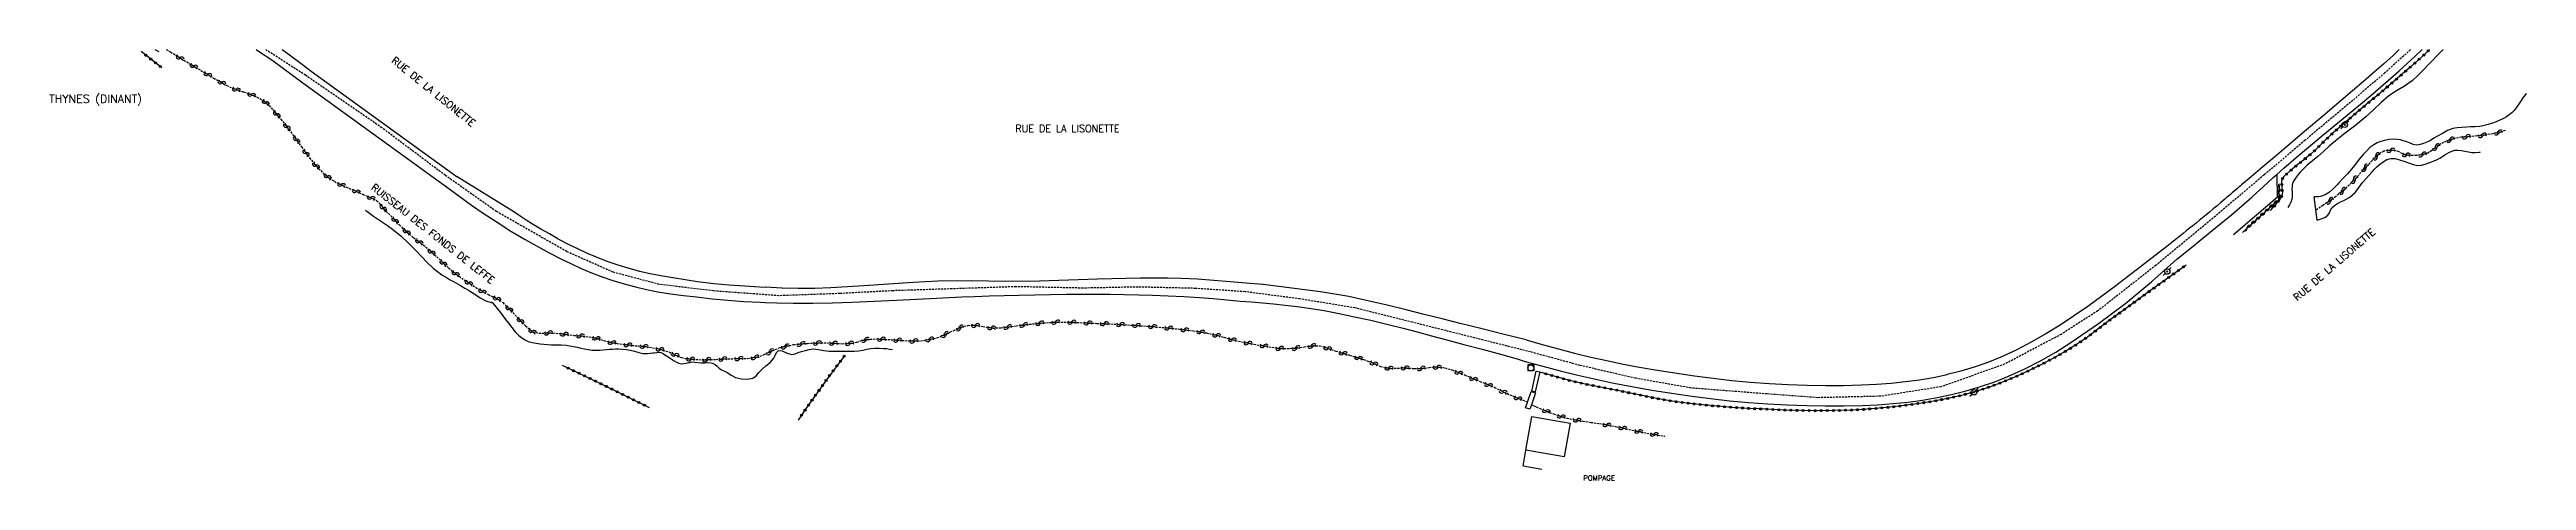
# Model space of a CAD drawing. Header units: millimetres. Extents: x 193000 to 194000, y 106000 to 107001.
# Drawn here: x 193383 to 193996, y 106893 to 107000 of the extents above; entities that cross this region are included whole.
import ezdxf
from ezdxf.enums import TextEntityAlignment as Align

# ---------------------------------------------------------------- set-up
doc = ezdxf.new("R2010")
doc.units = ezdxf.units.MM
doc.linetypes.add('DASHED', pattern=[0.75, 0.5, -0.25])
doc.layers.get('0').update_dxf_attribs({"linetype": 'CONTINUOUS'})
for name, color, linetype in [('W0001', 6, 'DASHED'), ('W0006', 2, 'CONTINUOUS'), ('W0008', 7, 'CONTINUOUS'), ('W0104', 1, 'CONTINUOUS'), ('W0105', 7, 'CONTINUOUS'), ('W0120', 7, 'CONTINUOUS'), ('W0130', 7, 'CONTINUOUS'), ('W0214', 2, 'CONTINUOUS'), ('W0310', 3, 'CONTINUOUS'), ('W0322', 7, 'CONTINUOUS'), ('W0323', 7, 'CONTINUOUS'), ('W0420', 7, 'CONTINUOUS'), ('W0473', 7, 'CONTINUOUS'), ('W0501', 5, 'DASHED'), ('W0510', 5, 'CONTINUOUS'), ('W0980', 7, 'CONTINUOUS'), ('W0986', 4, 'CONTINUOUS'), ('W0988', 4, 'CONTINUOUS'), ('W0989', 7, 'CONTINUOUS')]:
    doc.layers.add(name, color=color, linetype=linetype)
doc.styles.get("Standard").update_dxf_attribs({"font": 'romans.shx', "width": 0.85})

msp = doc.modelspace()

# ---------------------------------------------------------------- texts
at = {"layer": 'W0980'}
msp.add_text('THYNES (DINANT)', height=2, dxfattribs=at).set_placement((193394.39, 106987.68), align=Align.MIDDLE)
at = {"layer": 'W0986'}
msp.add_text('RUISSEAU DES FONDS DE LEFFE', height=1.75, rotation=321.59311, dxfattribs=at).set_placement((193477.92, 106954.42), align=Align.MIDDLE_CENTER)
at = {"layer": 'W0988'}
msp.add_text('POMPAGE', height=1.25, dxfattribs=at).set_placement((193766.66, 106893.88), align=Align.MIDDLE_CENTER)
at = {"layer": 'W0989'}
for rotation, p in [(321.01523, (193467.48, 106997.04)), (40.9432, (193939.52, 106937.64))]:
    msp.add_text('RUE DE LA LISONETTE', height=1.75, rotation=rotation, dxfattribs=at).set_placement(p)
msp.add_text('RUE DE LA LISONETTE', height=1.75, dxfattribs=at).set_placement((193622.12, 106979.59))

# ---------------------------------------------------------------- blocks, each defined once
blk = doc.blocks.new('T473')
for p, q in [((-0.166667, 0.166667), (0.166667, -0.166667)), ((-0.166667, -0.166667), (0.166667, 0.166667)), ((0.500001, 0.500001), (1.000002, 1.000002)), ((-1.000002, -1.000002), (-0.500001, -0.500001))]:
    blk.add_line(p, q)
blk.add_ellipse((0, 0), major_axis=(0.471405, 0.471405), ratio=1, start_param=5.4977871438, end_param=11.780972451)
blk = doc.blocks.new('T420')
for p, q in [((0.75, 0.75), (-0.75, 0.75)), ((-0.75, 0.75), (-0.75, -0.75)), ((0.75, 0.75), (0.75, -0.75)), ((0.75, -0.75), (-0.75, -0.75))]:
    blk.add_line(p, q)
blk.add_ellipse((0, 0), major_axis=(-0.53, 0.53), ratio=1, start_param=3.926991, end_param=10.210176)
blk = doc.blocks.new('t323o')
at = {"color": 0, "linetype": 'Continuous'}
for radius in [0.25, 0.15]:
    blk.add_circle((0, 0), radius, dxfattribs=at)
blk = doc.blocks.new('t322o')
at = {"color": 0, "linetype": 'Continuous'}
for radius in [0.25, 0.15]:
    blk.add_circle((0, 0), radius, dxfattribs=at)
blk = doc.blocks.new('t500o')
at = {"color": 0, "linetype": 'Continuous'}
for centre, start, end in [((-0.5, 0.625), 216.869898, 323.130102), ((0.5, -0.125), 36.869898, 143.130102), ((0.5, -0.625), 36.869898, 143.130102), ((-0.5, 0.125), 216.869898, 323.130102)]:
    blk.add_arc(centre, 0.625, start, end, dxfattribs=at)
blk = doc.blocks.new('t310o')
at = {"color": 0, "linetype": 'Continuous'}
for centre, start, end in [((-0.5, 0.38), 216.8699, 323.1304), ((0.5, -0.37), 36.8699, 143.1303)]:
    blk.add_arc(centre, 0.625, start, end, dxfattribs=at)

# ---------------------------------------------------------------- linework, layer by layer
at = {"layer": 'W0001'}
msp.add_lwpolyline([(193967.54, 107000), (193961.21, 106994.26), (193951.51, 106985.96), (193941.45, 106977.54), (193931.31, 106968.97), (193919.24, 106958.76), (193904.54, 106946.6), (193890.14, 106935.29), (193881.03, 106929.46), (193867.05, 106922.08), (193851.28, 106916.46), (193836.33, 106914.13), (193820.77, 106913.77), (193808.19, 106914.7), (193789.42, 106916.17), (193775.62, 106918.6), (193761.87, 106921.78), (193749.67, 106925.11), (193735.94, 106928.56), (193720.45, 106932.45), (193706.16, 106936.03), (193692.57, 106938.25), (193679.02, 106940.02), (193666.72, 106940.85), (193652.51, 106941.19), (193638.94, 106940.92), (193622.29, 106941.27), (193606.44, 106940.74), (193591.87, 106940.27), (193578.66, 106939.58), (193563.56, 106939.03), (193547.4, 106940.23), (193533.94, 106941.84), (193522.53, 106944.87), (193511.05, 106949.96), (193493.64, 106959.89), (193481, 106968.83), (193465.3, 106980.63), (193446.37, 106993.65), (193436.5, 107000)], dxfattribs=at)
at = {"layer": 'W0006'}
for points in [[(193934.48, 106969.11), (193934.53, 106963.4)], [(193934.53, 106963.4), (193923.71, 106954.16)]]:
    msp.add_lwpolyline(points, dxfattribs=at)
at = {"layer": 'W0008'}
for points in [[(193434.16, 107000), (193434.94, 106999.49), (193438, 106997.44), (193440.58, 106995.59), (193443.13, 106993.69), (193445.69, 106991.79), (193481.82, 106965.57)], [(193440.57, 107000), (193442.69, 106998.47), (193445.27, 106996.55), (193447.8, 106994.67), (193483.92, 106968.46)], [(193964.77, 107000), (193963.22, 106998.57), (193960.94, 106996.51), (193958.64, 106994.48), (193955.92, 106992.11), (193953.16, 106989.77), (193950.4, 106987.43), (193945.87, 106983.56), (193941.33, 106979.69), (193936.78, 106975.83), (193933.89, 106973.39), (193930.99, 106970.95), (193928.1, 106968.51), (193925.71, 106966.48)], [(193962.71, 106992.95), (193964.73, 106994.76), (193966.74, 106996.57), (193968.73, 106998.4), (193970.45, 107000)], [(193909.71, 106948.12), (193912.93, 106950.69), (193916.16, 106953.28), (193919.38, 106955.9), (193923.19, 106959.08), (193926.94, 106962.28), (193928.3, 106963.43), (193928.45, 106963.58), (193931.01, 106965.93), (193933.57, 106968.29), (193934.48, 106969.11), (193936.16, 106970.62), (193939.2, 106973.25), (193942.27, 106975.83), (193945.35, 106978.41), (193948.62, 106981.12), (193951.9, 106983.81), (193955.16, 106986.52), (193957.69, 106988.66), (193960.2, 106990.81), (193962.71, 106992.95)], [(193508.83, 106953.16), (193506.74, 106954.34), (193504.65, 106955.51), (193502.59, 106956.74), (193501.03, 106957.74), (193499.48, 106958.77), (193497.94, 106959.8), (193483.92, 106968.46)], [(193481.82, 106965.57), (193484.66, 106963.53), (193487.49, 106961.5), (193490.36, 106959.51), (193493.78, 106957.26), (193497.24, 106955.07), (193500.75, 106952.97), (193503.72, 106951.29), (193506.73, 106949.66)], [(193925.71, 106966.48), (193925.37, 106966.19), (193925.03, 106965.9), (193924.69, 106965.61), (193924.35, 106965.32), (193923.88, 106964.92), (193923.42, 106964.52), (193922.95, 106964.13), (193922.48, 106963.73), (193922.02, 106963.33), (193921.55, 106962.93), (193921.08, 106962.53), (193920.61, 106962.14), (193919.67, 106961.34), (193918.73, 106960.55), (193917.79, 106959.77), (193916.84, 106958.98), (193916.04, 106958.33), (193915.25, 106957.68), (193914.45, 106957.03), (193913.64, 106956.39), (193912.84, 106955.74), (193912.04, 106955.1), (193911.23, 106954.46), (193910.43, 106953.81), (193909.63, 106953.17), (193908.83, 106952.52), (193908.03, 106951.87), (193907.21, 106951.24), (193900.74, 106946.22), (193894.25, 106941.21), (193887.64, 106936.34), (193880.83, 106931.76), (193877.27, 106929.57), (193873.63, 106927.49), (193869.92, 106925.56), (193866.11, 106923.81), (193862.86, 106922.51), (193859.55, 106921.35), (193856.19, 106920.35), (193852.79, 106919.5)], [(193506.73, 106949.66), (193509.77, 106948.11), (193512.09, 106946.98), (193514.42, 106945.89), (193516.79, 106944.88), (193519.59, 106943.8), (193522.43, 106942.82), (193525.3, 106941.94), (193528.04, 106941.21), (193530.81, 106940.57), (193533.59, 106940.02), (193536.77, 106939.51), (193539.97, 106939.1), (193543.18, 106938.73), (193547.07, 106938.3), (193550.97, 106937.91), (193554.88, 106937.61), (193558.96, 106937.4), (193560.17, 106937.36)], [(193508.83, 106953.16), (193511.59, 106951.75), (193513.84, 106950.66), (193516.09, 106949.61), (193518.33, 106948.65), (193520.99, 106947.63), (193523.7, 106946.69), (193526.42, 106945.85), (193529.02, 106945.16), (193531.66, 106944.55), (193534.31, 106944.03), (193537.35, 106943.54), (193540.35, 106943.08), (193543.41, 106942.58), (193547.48, 106942.1), (193551.27, 106941.7), (193555.08, 106941.46), (193558.78, 106941.24), (193560.27, 106941.19)], [(193683.51, 106941.82), (193683.3, 106941.84), (193679.28, 106942.16), (193675.27, 106942.48), (193671.25, 106942.8), (193667.23, 106943.11), (193663.2, 106943.32), (193659.83, 106943.39), (193656.46, 106943.4), (193653.09, 106943.38), (193649.54, 106943.33), (193645.99, 106943.25), (193642.45, 106943.16), (193637.66, 106942.98), (193632.87, 106942.77), (193628.08, 106942.61), (193619.7, 106942.6), (193611.31, 106942.73), (193602.93, 106942.65), (193596.82, 106942.34), (193590.71, 106941.91), (193584.61, 106941.48)], [(193853.91, 106914.53), (193857.52, 106915.44), (193861.08, 106916.51), (193864.6, 106917.74), (193868.05, 106919.12), (193872.03, 106920.94), (193875.93, 106922.93), (193879.74, 106925.09), (193883.45, 106927.41), (193890.34, 106932.16), (193897.03, 106937.2), (193903.49, 106942.52), (193909.71, 106948.12)], [(193560.17, 106937.36), (193563.04, 106937.28), (193567.13, 106937.22), (193571.98, 106937.21), (193576.82, 106937.29), (193581.67, 106937.43), (193585.34, 106937.58), (193589.01, 106937.76), (193592.69, 106937.95), (193595.98, 106938.12), (193599.27, 106938.3), (193602.57, 106938.47), (193605.71, 106938.61), (193608.84, 106938.74), (193611.98, 106938.87), (193615.64, 106938.98), (193619.31, 106939.09), (193622.98, 106939.18), (193626.91, 106939.28), (193630.84, 106939.37), (193634.77, 106939.43), (193638.36, 106939.44), (193641.95, 106939.42), (193645.55, 106939.38), (193649.07, 106939.32), (193652.59, 106939.24), (193656.11, 106939.14), (193659.98, 106939.01), (193663.86, 106938.85), (193667.73, 106938.62), (193671.09, 106938.35), (193674.45, 106938.03), (193677.8, 106937.71), (193680.55, 106937.49), (193683.3, 106937.27), (193686.04, 106937.02), (193688.96, 106936.72), (193691.88, 106936.38), (193694.78, 106935.98), (193698.56, 106935.34), (193702.32, 106934.6), (193706.07, 106933.82), (193710.1, 106932.94), (193714.12, 106932), (193718.12, 106931.01), (193721.63, 106930.09), (193725.13, 106929.13), (193728.62, 106928.17), (193733.17, 106926.99), (193737.71, 106925.82), (193742.24, 106924.59), (193744.29, 106923.99), (193746.33, 106923.38), (193748.38, 106922.77)], [(193584.61, 106941.48), (193580.52, 106941.23), (193576.44, 106940.99), (193572.35, 106940.82), (193568.34, 106940.8), (193564.32, 106940.87), (193560.27, 106941.19)], [(193748.59, 106928.07), (193743.15, 106929.45), (193737.71, 106930.82), (193732.27, 106932.19), (193727.81, 106933.31), (193723.34, 106934.42), (193718.87, 106935.52), (193714.15, 106936.67), (193709.43, 106937.8), (193704.68, 106938.81), (193697.65, 106939.98), (193690.58, 106940.9), (193683.51, 106941.82)], [(193748.59, 106928.07), (193752.58, 106926.97), (193756.57, 106925.86), (193760.58, 106924.82), (193764.57, 106923.85), (193768.58, 106922.95), (193772.61, 106922.1), (193774.03, 106921.82), (193775.67, 106921.53), (193780.52, 106920.67), (193785.4, 106919.9), (193790.3, 106919.2), (193794.9, 106918.59), (193799.49, 106918.06), (193804.06, 106917.63), (193808.74, 106917.29), (193813.45, 106917.06), (193818.18, 106916.91), (193822.7, 106916.82), (193827.18, 106916.82), (193831.64, 106916.93), (193835.3, 106917.11), (193838.93, 106917.37), (193842.52, 106917.75), (193845.96, 106918.23), (193849.41, 106918.81), (193852.79, 106919.5), (193852.68, 106919.47)], [(193748.38, 106922.77), (193752.7, 106921.61), (193757.03, 106920.45), (193761.37, 106919.36), (193765.81, 106918.34), (193770.27, 106917.39), (193774.74, 106916.52), (193779.68, 106915.65), (193784.64, 106914.86), (193789.61, 106914.15), (193794.27, 106913.54), (193798.95, 106913), (193803.64, 106912.55), (193808.44, 106912.21), (193813.24, 106911.97), (193818.05, 106911.81), (193822.64, 106911.73), (193827.24, 106911.72), (193831.83, 106911.84), (193835.61, 106912.02), (193839.38, 106912.3), (193843.14, 106912.69), (193846.75, 106913.19), (193850.34, 106913.81), (193853.91, 106914.53), (193853.92, 106914.53)]]:
    msp.add_lwpolyline(points, dxfattribs=at)
at = {"layer": 'W0104'}
msp.add_lwpolyline([(193752.45, 106895.99), (193747.83, 106896.83), (193748.54, 106900.75)], dxfattribs=at)
at = {"layer": 'W0105'}
msp.add_lwpolyline([(193750.02, 106915.37), (193751.1, 106920.34), (193751.94, 106920.15), (193750.85, 106915.19)], close=True, dxfattribs=at)
at = {"layer": 'W0120'}
msp.add_lwpolyline([(193944.46, 106957.76), (193943.67, 106963.53)], dxfattribs=at)
msp.add_lwpolyline([(193748.45, 106911.26), (193748.94, 106912.65), (193749.87, 106915.3), (193750.9, 106914.96), (193749.88, 106911.99), (193749.53, 106910.97)], close=True, dxfattribs=at)
at = {"layer": 'W0130'}
msp.add_lwpolyline([(193748.54, 106900.75), (193749.98, 106909.08), (193759.48, 106907.44), (193758.04, 106899.11)], close=True, dxfattribs=at)
at = {"layer": 'W0214'}
msp.add_lwpolyline([(193975.62, 107000), (193974.99, 106999.36), (193973.99, 106998.35), (193972.99, 106997.34), (193971.98, 106996.32), (193970.67, 106994.95), (193969.34, 106993.57), (193967.94, 106992.29), (193966.08, 106990.99), (193964.1, 106989.81), (193962.2, 106988.55), (193960.25, 106986.88), (193958.4, 106985.09), (193956.51, 106983.34), (193953.98, 106981.3), (193951.4, 106979.32), (193948.86, 106977.29), (193947.45, 106976.06), (193946.05, 106974.81), (193944.64, 106973.57), (193943.32, 106972.48), (193942, 106971.39), (193940.77, 106970.21), (193940.25, 106969.63), (193939.75, 106969.03), (193939.28, 106968.41), (193938.92, 106967.91), (193938.57, 106967.39), (193938.33, 106966.84), (193938.25, 106966.41), (193938.22, 106965.96), (193938.2, 106965.51), (193938.23, 106964.62), (193938.28, 106963.73), (193938.2, 106962.87), (193937.93, 106962.18), (193937.57, 106961.53), (193937.2, 106960.87)], dxfattribs=at)
at = {"layer": 'W0310'}
msp.add_lwpolyline([(193925.95, 106954.74), (193934.92, 106962.85), (193935.09, 106966.4)], dxfattribs=at)
at = {"layer": 'W0322'}
for points in [[(193972.27, 107000), (193971.63, 106999.39), (193969.46, 106997.43), (193967.27, 106995.48), (193965.47, 106993.9), (193963.66, 106992.33), (193961.84, 106990.77), (193959.51, 106988.81), (193957.18, 106986.87), (193954.85, 106984.91), (193952.49, 106982.92), (193950.14, 106980.92), (193947.83, 106978.88), (193946.13, 106977.25), (193944.45, 106975.6), (193942.73, 106974), (193941.05, 106972.63), (193939.34, 106971.29), (193937.7, 106969.88), (193936.95, 106969.25), (193936.21, 106968.6), (193935.73, 106967.85), (193935.65, 106967.23), (193935.68, 106966.55), (193935.73, 106965.88), (193935.77, 106965.32), (193935.82, 106964.75), (193935.79, 106964.21), (193935.46, 106963.37), (193934.92, 106962.58), (193934.33, 106961.83), (193933.84, 106961.25), (193933.33, 106960.7), (193932.81, 106960.14)], [(193911.97, 106946.63), (193908.85, 106944.39), (193905.72, 106942.14), (193902.6, 106939.89), (193899.5, 106937.64), (193896.4, 106935.38), (193893.31, 106933.12), (193890.44, 106930.96), (193887.57, 106928.79), (193884.62, 106926.76), (193881.91, 106925.11), (193879.13, 106923.56), (193876.32, 106922.08), (193873.16, 106920.51), (193869.95, 106919.03), (193866.7, 106917.67), (193863.29, 106916.42), (193859.84, 106915.3), (193856.35, 106914.33), (193852.5, 106913.47), (193848.61, 106912.78), (193844.7, 106912.18), (193840.8, 106911.67), (193836.9, 106911.25), (193832.98, 106910.93), (193828.91, 106910.7), (193824.83, 106910.58), (193820.75, 106910.55), (193816.66, 106910.59), (193812.57, 106910.72), (193808.48, 106910.89), (193804.03, 106911.11), (193799.58, 106911.38), (193795.14, 106911.73), (193791.47, 106912.08), (193787.8, 106912.5), (193784.15, 106913), (193780.09, 106913.73), (193776.05, 106914.57), (193772.01, 106915.42), (193767.79, 106916.24), (193763.57, 106917.08), (193759.37, 106918.03), (193756.4, 106918.83), (193753.44, 106919.69), (193752.05, 106920.09)], [(193752.05, 106920.09), (193751.94, 106920.15)]]:
    msp.add_lwpolyline(points, dxfattribs=at)
at = {"layer": 'W0323'}
for points in [[(193410.81, 106995.51), (193405.67, 106999.53)], [(193531.56, 106911.29), (193519.69, 106917.15), (193510.02, 106921.75)], [(193579.82, 106924.16), (193575.74, 106918.74), (193570.35, 106911.15), (193568.33, 106908.23)]]:
    msp.add_lwpolyline(points, dxfattribs=at)
at = {"layer": 'W0501'}
for points in [[(193411.89, 107000), (193412.92, 106999.42), (193414.26, 106998.61), (193415.6, 106997.78), (193416.94, 106996.96), (193419.17, 106995.62), (193421.41, 106994.29), (193423.65, 106992.96), (193425.26, 106992.05), (193426.86, 106991.14), (193428.52, 106990.35), (193429.75, 106989.92), (193431.01, 106989.55), (193432.24, 106989.12), (193433.67, 106988.54), (193435.06, 106987.88), (193436.34, 106987.07), (193437.37, 106986.14), (193438.32, 106985.08), (193439.23, 106984), (193440.27, 106982.77), (193441.28, 106981.5), (193442.26, 106980.22), (193443.32, 106978.79), (193444.35, 106977.35), (193445.39, 106975.91), (193446.37, 106974.54), (193447.36, 106973.18), (193448.41, 106971.88), (193449.61, 106970.55), (193450.9, 106969.28), (193452.27, 106968.15), (193454.29, 106966.94), (193456.47, 106965.96), (193458.67, 106965.01), (193459.6, 106964.59), (193460.54, 106964.17), (193461.47, 106963.75), (193462.32, 106963.4), (193463.17, 106963.04), (193463.95, 106962.6), (193464.8, 106961.81), (193465.54, 106960.88), (193466.28, 106959.95)], [(193991, 106979.98), (193989.83, 106979.59), (193987.94, 106979.17), (193986.01, 106978.88), (193984.08, 106978.62), (193982.14, 106978.46), (193980.2, 106978.33), (193978.32, 106977.98), (193977.03, 106977.54), (193975.76, 106976.99), (193974.55, 106976.35), (193973.65, 106975.69), (193972.79, 106974.96), (193971.85, 106974.39), (193970.96, 106974.09), (193970.02, 106973.91), (193969.07, 106973.8), (193968.16, 106973.77), (193967.24, 106973.81), (193966.35, 106973.95), (193965.52, 106974.25), (193964.71, 106974.66), (193963.88, 106974.94), (193962.9, 106975.06), (193961.9, 106975.04), (193960.96, 106974.85), (193959.89, 106974.25), (193958.92, 106973.38), (193957.99, 106972.46), (193956.27, 106970.71), (193954.65, 106968.84), (193952.97, 106967.04), (193951.7, 106965.86), (193950.39, 106964.7), (193949.04, 106963.6), (193947.48, 106962.47), (193945.86, 106961.4), (193944.26, 106960.33)], [(193465.69, 106960.5), (193466.28, 106959.95), (193466.88, 106959.41), (193467.46, 106958.85), (193468.18, 106958.1), (193468.88, 106957.34), (193469.6, 106956.59), (193470.41, 106955.79), (193471.24, 106955.01), (193472.09, 106954.25), (193473.2, 106953.36), (193474.36, 106952.51), (193475.49, 106951.63), (193476.64, 106950.67), (193477.77, 106949.69), (193478.88, 106948.68), (193479.84, 106947.77), (193480.79, 106946.84), (193481.77, 106945.94), (193482.63, 106945.22), (193483.52, 106944.52), (193484.42, 106943.85), (193485.77, 106942.89), (193487.14, 106941.97), (193488.55, 106941.09), (193489.57, 106940.48), (193490.6, 106939.88), (193491.65, 106939.3), (193492.59, 106938.85), (193493.55, 106938.42), (193494.45, 106937.91), (193495.22, 106937.32), (193495.94, 106936.65), (193496.64, 106935.96), (193497.77, 106934.8), (193498.86, 106933.6), (193499.99, 106932.44), (193500.85, 106931.58), (193501.73, 106930.74), (193502.7, 106930.1), (193504.24, 106929.77), (193505.92, 106929.81), (193507.61, 106929.82), (193509.37, 106929.64), (193511.13, 106929.41), (193512.89, 106929.2), (193514.36, 106929.07), (193515.83, 106928.94), (193517.28, 106928.74), (193518.74, 106928.37), (193520.19, 106927.93), (193521.65, 106927.54), (193523.5, 106927.2), (193525.37, 106926.94), (193527.24, 106926.72), (193528.68, 106926.59), (193530.13, 106926.48), (193531.56, 106926.3), (193533.22, 106925.98), (193534.86, 106925.57), (193536.47, 106925.04), (193537.47, 106924.6), (193538.46, 106924.11), (193539.47, 106923.72), (193540.39, 106923.52), (193541.34, 106923.39), (193542.29, 106923.28), (193545.15, 106923.15), (193548.03, 106923.27), (193550.91, 106923.43), (193553.36, 106923.45), (193555.81, 106923.5), (193558.2, 106923.83), (193560.11, 106924.53), (193561.99, 106925.44), (193563.89, 106926.21), (193567.21, 106926.91), (193570.63, 106927.22), (193574.05, 106927.37), (193576.6, 106927.3), (193579.16, 106927.15), (193581.68, 106927.28), (193582.91, 106927.56), (193584.13, 106927.92), (193585.36, 106928.19), (193587.59, 106928.33), (193589.85, 106928.21), (193592.11, 106928.1), (193594.03, 106927.96), (193595.95, 106927.82), (193597.86, 106927.83), (193599.49, 106927.98), (193601.1, 106928.24), (193602.69, 106928.62), (193604.38, 106929.26), (193606.03, 106930.06), (193607.7, 106930.79), (193608.57, 106931.14), (193609.45, 106931.46), (193610.34, 106931.68), (193611.16, 106931.73), (193611.99, 106931.69), (193612.82, 106931.62), (193614.09, 106931.43), (193615.35, 106931.19), (193616.61, 106931.02), (193618.5, 106931.07), (193620.41, 106931.31), (193622.31, 106931.56), (193623.96, 106931.75), (193625.61, 106931.95), (193627.26, 106932.13), (193629.07, 106932.3), (193630.89, 106932.43), (193632.71, 106932.51), (193635.02, 106932.5), (193637.33, 106932.41), (193639.64, 106932.3), (193642.31, 106932.19), (193644.98, 106932.07), (193647.64, 106931.93), (193651.57, 106931.71), (193655.5, 106931.44), (193659.41, 106931.09), (193662.76, 106930.76), (193666.11, 106930.36), (193669.42, 106929.82), (193672.33, 106929.14), (193675.21, 106928.34), (193678.11, 106927.61), (193681.14, 106927.02), (193684.19, 106926.51), (193687.23, 106926), (193688.64, 106925.99), (193690.05, 106925.98), (193691.45, 106926.04), (193692.55, 106926.18), (193693.64, 106926.36), (193694.73, 106926.5), (193695.63, 106926.59), (193696.53, 106926.65), (193697.42, 106926.61), (193698.41, 106926.38), (193699.38, 106926.03), (193700.35, 106925.68), (193701.46, 106925.34), (193702.57, 106925), (193703.67, 106924.66), (193704.88, 106924.29), (193706.08, 106923.93), (193707.27, 106923.55), (193708.33, 106923.2), (193709.39, 106922.82), (193710.44, 106922.44), (193711.49, 106921.99), (193712.54, 106921.53), (193713.61, 106921.19), (193715.14, 106921.04), (193716.7, 106921.11), (193718.27, 106921.16), (193719.58, 106921.08), (193720.9, 106920.99), (193722.21, 106920.98), (193723.4, 106921.08), (193724.58, 106921.24), (193725.77, 106921.41), (193728.08, 106921.21)], [(193748.94, 106912.65), (193747.36, 106913.29), (193745.79, 106913.94), (193744.22, 106914.6), (193742.61, 106915.36), (193741.01, 106916.14), (193739.39, 106916.88), (193738.43, 106917.26), (193737.47, 106917.64), (193736.51, 106918.02), (193735.56, 106918.42), (193734.62, 106918.82), (193733.67, 106919.21), (193732.62, 106919.65), (193731.56, 106920.08), (193730.49, 106920.48), (193729.69, 106920.74), (193728.89, 106920.97), (193728.08, 106921.21)], [(193749.88, 106911.99), (193750.29, 106911.82), (193750.7, 106911.64), (193751.11, 106911.47), (193751.96, 106911.1), (193752.82, 106910.74), (193753.68, 106910.38), (193755.36, 106909.75), (193757.05, 106909.18), (193758.77, 106908.68), (193760.71, 106908.27), (193762.67, 106907.96), (193764.64, 106907.65)], [(193764.64, 106907.65), (193765.35, 106907.56), (193766.05, 106907.46), (193766.76, 106907.36), (193770.43, 106906.7), (193774.09, 106905.9), (193777.75, 106905.14), (193779.46, 106904.83), (193781.18, 106904.52), (193782.89, 106904.22)]]:
    msp.add_lwpolyline(points, dxfattribs=at)
at = {"layer": 'W0510'}
for points in [[(193409.06, 107000), (193410.02, 106999.54)], [(193996.26, 106989.09), (193996.04, 106988.9), (193995.36, 106988.05), (193994.77, 106987.12), (193994.15, 106986.2), (193993.68, 106985.56), (193993.2, 106984.93), (193992.66, 106984.35), (193992, 106983.82), (193991.29, 106983.36), (193990.55, 106982.94), (193989.67, 106982.5), (193988.76, 106982.11), (193987.83, 106981.77), (193986.8, 106981.44), (193985.75, 106981.17), (193984.68, 106980.97), (193983.6, 106980.87), (193982.51, 106980.84), (193981.41, 106980.79), (193980.28, 106980.73), (193979.14, 106980.64), (193978.04, 106980.45), (193976.73, 106979.94), (193975.48, 106979.26), (193974.23, 106978.55), (193973.35, 106978.04), (193972.47, 106977.51), (193971.57, 106977.07), (193970.76, 106976.74), (193969.93, 106976.48), (193969.1, 106976.37), (193968.2, 106976.54), (193967.31, 106976.9), (193966.4, 106977.24), (193965.73, 106977.44), (193965.05, 106977.63), (193964.36, 106977.75), (193963.27, 106977.8), (193962.17, 106977.71), (193961.1, 106977.5), (193960.18, 106977.23), (193959.28, 106976.88), (193958.44, 106976.44), (193957.49, 106975.73), (193956.64, 106974.89), (193955.82, 106974.01), (193954.83, 106972.85), (193953.91, 106971.63), (193952.96, 106970.43), (193951.93, 106969.27), (193950.88, 106968.14), (193949.82, 106967.01), (193949.36, 106966.51), (193948.91, 106966.01), (193948.43, 106965.55), (193947.46, 106964.73), (193946.4, 106964.02), (193945.26, 106963.59), (193944.74, 106963.53), (193944.2, 106963.53), (193943.67, 106963.53)], [(193944.46, 106957.76), (193945.4, 106958.1), (193946.33, 106958.44), (193947.1, 106958.96), (193947.46, 106959.54), (193947.73, 106960.22), (193948.07, 106960.83), (193948.71, 106961.4), (193949.47, 106961.86), (193950.24, 106962.29), (193951.02, 106962.66), (193951.81, 106963.01), (193952.55, 106963.44), (193953.21, 106964.01), (193953.82, 106964.65), (193954.39, 106965.33), (193954.84, 106965.9), (193955.26, 106966.48), (193955.7, 106967.05), (193956.45, 106967.97), (193957.23, 106968.86), (193958.04, 106969.73), (193958.62, 106970.37), (193959.22, 106971), (193959.87, 106971.57), (193960.75, 106972.21), (193961.7, 106972.75), (193962.67, 106973.06), (193963.73, 106973), (193964.83, 106972.69), (193965.91, 106972.36), (193967.07, 106971.96), (193968.23, 106971.53), (193969.39, 106971.33), (193970.29, 106971.42), (193971.19, 106971.65), (193972.08, 106971.93), (193973.02, 106972.27), (193973.95, 106972.67), (193974.84, 106973.13), (193975.45, 106973.52), (193976.04, 106973.94), (193976.65, 106974.31), (193977.23, 106974.62), (193977.83, 106974.89), (193978.45, 106975.07), (193979.3, 106975.11), (193980.17, 106974.99), (193981.04, 106974.85), (193981.9, 106974.71), (193982.75, 106974.56), (193983.6, 106974.5), (193984.61, 106974.64), (193984.86, 106974.71)], [(193461.21, 106960.24), (193462.2, 106959.51), (193463.19, 106958.78), (193464.19, 106958.06), (193465.44, 106957.23), (193466.7, 106956.42), (193467.93, 106955.56), (193469.95, 106953.87), (193471.86, 106952.03), (193473.73, 106950.16), (193475.13, 106948.7), (193476.51, 106947.23), (193477.98, 106945.86), (193479.03, 106945.03), (193480.12, 106944.25), (193481.24, 106943.52), (193482.01, 106943.07), (193482.81, 106942.64), (193483.6, 106942.21), (193484.71, 106941.57), (193485.82, 106940.93), (193486.93, 106940.28), (193488.26, 106939.41), (193489.59, 106938.52), (193490.99, 106937.8), (193491.53, 106937.62), (193492.08, 106937.45), (193492.63, 106937.29)], [(193492.41, 106937.55), (193492.63, 106937.29), (193493.12, 106936.69), (193493.84, 106935.83), (193494.55, 106934.96), (193495.24, 106934.06), (193495.92, 106933.15), (193496.62, 106932.24), (193497.44, 106931.17), (193498.27, 106930.11), (193499.21, 106929.17), (193499.94, 106928.6), (193500.71, 106928.1), (193501.53, 106927.69), (193502.48, 106927.41), (193503.47, 106927.26), (193504.47, 106927.14), (193505.39, 106927.02), (193506.32, 106926.93), (193507.25, 106926.87), (193508.46, 106926.84), (193509.68, 106926.85), (193510.89, 106926.79), (193511.82, 106926.65), (193512.75, 106926.47), (193513.68, 106926.27), (193514.57, 106926.06), (193515.45, 106925.84), (193516.34, 106925.68), (193517.31, 106925.58), (193518.29, 106925.54), (193519.27, 106925.56), (193520.07, 106925.62), (193520.86, 106925.71), (193521.66, 106925.79), (193522.39, 106925.83), (193523.13, 106925.86), (193523.86, 106925.85), (193524.86, 106925.8), (193525.86, 106925.71), (193526.85, 106925.55), (193527.86, 106925.28), (193528.86, 106924.96), (193529.86, 106924.72), (193531.08, 106924.73), (193532.32, 106924.87), (193532.81, 106924.85)], [(193532.81, 106924.85), (193533.34, 106924.93), (193533.87, 106925.01), (193534.38, 106924.97), (193534.72, 106924.83), (193535.04, 106924.64), (193535.36, 106924.43), (193536.13, 106923.92), (193536.87, 106923.38), (193537.65, 106922.9), (193538.21, 106922.61), (193538.79, 106922.35), (193539.38, 106922.2), (193540, 106922.22), (193540.62, 106922.35), (193541.25, 106922.48), (193541.51, 106922.53), (193541.77, 106922.58), (193542.03, 106922.62), (193542.78, 106922.61), (193543.54, 106922.5), (193544.3, 106922.41), (193545.12, 106922.44), (193545.94, 106922.49), (193546.73, 106922.4), (193547.08, 106922.29), (193547.43, 106922.15), (193547.76, 106921.99), (193548.3, 106921.59), (193548.8, 106921.12), (193549.33, 106920.71), (193549.77, 106920.49), (193550.24, 106920.3), (193550.7, 106920.11)], [(193550.7, 106920.11), (193551.73, 106919.36), (193552.86, 106918.81), (193554.28, 106918.43), (193555.79, 106918.34), (193557.15, 106918.65), (193557.93, 106919.21), (193558.63, 106919.98), (193559.33, 106920.74), (193560.37, 106921.64), (193561.42, 106922.53), (193562.32, 106923.53), (193562.69, 106924.23), (193563.02, 106924.97), (193563.44, 106925.48), (193564.42, 106925.42), (193565.61, 106924.81), (193566.8, 106924.47), (193567.58, 106924.64), (193568.36, 106924.94), (193569.15, 106925.22), (193570.12, 106925.48), (193571.09, 106925.71), (193572.07, 106925.84), (193573.38, 106925.75), (193574.7, 106925.49), (193576.01, 106925.29), (193577.36, 106925.26), (193578.72, 106925.29), (193580.08, 106925.32), (193581.16, 106925.32), (193582.24, 106925.32), (193583.32, 106925.39), (193584.32, 106925.55), (193585.31, 106925.76), (193586.31, 106925.93), (193587.36, 106926.01), (193588.42, 106926.04), (193589.47, 106926), (193590.22, 106925.92), (193590.97, 106925.81), (193591.72, 106925.7)]]:
    msp.add_lwpolyline(points, dxfattribs=at)

# ---------------------------------------------------------------- block references
at = {"layer": 'W0310'}
for p, rotation in [((193932.62, 106960.77), 42.14846680636547), ((193933.74, 106961.78), 42.14846680636547), ((193934.85, 106962.79), 42.14846680636547), ((193934.99, 106964.25), 87.28674341033461), ((193935.06, 106965.75), 87.28674341033461), ((193927.06, 106955.74), 42.14846680636547), ((193928.18, 106956.75), 42.14846680636547), ((193929.29, 106957.75), 42.14846680636547), ((193930.4, 106958.76), 42.14846680636547), ((193931.51, 106959.77), 42.14846680636547)]:
    msp.add_blockref('t310o', p, dxfattribs=dict(at, rotation=rotation))
at = {"layer": 'W0322'}
for p, rotation in [((193969.72, 106997.66), 222.20257632549), ((193970.83, 106998.67), 222.20257632549), ((193971.94, 106999.68), 223.5042218676425), ((193962.95, 106991.73), 220.5857441559081), ((193964.09, 106992.71), 220.8553762589668), ((193965.23, 106993.69), 220.8553762589668), ((193966.35, 106994.67), 221.2961005730843), ((193967.48, 106995.67), 221.6351646567096), ((193968.6, 106996.66), 221.6351646567096), ((193956.07, 106985.93), 220.0348785024589), ((193957.22, 106986.9), 219.8200555730834), ((193958.37, 106987.86), 219.8200555730834), ((193959.52, 106988.82), 220.1555493844546), ((193960.67, 106989.78), 220.1555493844546), ((193961.81, 106990.75), 220.1555493844546), ((193948.09, 106979.1), 221.5301815093569), ((193949.21, 106980.1), 221.5301815093569), ((193950.34, 106981.09), 220.3595842299808), ((193951.48, 106982.06), 220.3595842299808), ((193952.63, 106983.03), 220.1622088187029), ((193953.77, 106984), 220.1622088187029), ((193954.92, 106984.97), 220.0348785024589), ((193941.5, 106972.99), 219.2373671135802), ((193942.66, 106973.94), 219.2373671135802), ((193943.76, 106974.96), 222.9847093323169), ((193944.85, 106975.99), 224.5182450390364), ((193945.91, 106977.04), 224.5182450390364), ((193947, 106978.08), 223.6229628061947), ((193935.87, 106968.07), 237.4349855224113), ((193936.87, 106969.17), 221.2299861236871), ((193938.01, 106970.14), 220.879719917318), ((193939.14, 106971.13), 220.879719917318), ((193940.32, 106972.06), 217.8564757685406), ((193933.83, 106961.24), 227.0263796695992), ((193934.78, 106962.4), 231.7247214060211), ((193935.57, 106963.66), 248.8578101704522), ((193935.68, 106966.62), 273.2221391059327), ((193935.79, 106965.12), 274.7805157254033), ((193906.46, 106942.67), 215.6847805363793), ((193907.68, 106943.55), 215.6847805363793), ((193908.9, 106944.42), 215.6847805361266), ((193910.11, 106945.3), 215.6847805361266), ((193911.33, 106946.17), 215.6847805361266), ((193897.96, 106936.51), 216.0955158850606), ((193899.17, 106937.4), 216.0955158850606), ((193900.38, 106938.28), 215.9878037237643), ((193901.59, 106939.16), 215.9878037237643), ((193902.81, 106940.04), 215.8007705741071), ((193904.03, 106940.92), 215.8007705741071), ((193905.24, 106941.8), 215.8007705741071), ((193889.52, 106930.26), 217.0388736356421), ((193890.72, 106931.17), 216.9910841299303), ((193891.91, 106932.07), 216.9910841299303), ((193893.11, 106932.97), 216.9910841299303), ((193894.32, 106933.86), 216.1493656340455), ((193895.53, 106934.75), 216.1493656340455), ((193896.74, 106935.63), 216.0955158850606), ((193880.77, 106924.47), 209.1859158162071), ((193882.08, 106925.21), 211.3105865463687), ((193883.36, 106925.99), 211.3105865463687), ((193884.64, 106926.77), 214.6254076313666), ((193885.88, 106927.62), 214.6254076313666), ((193887.11, 106928.48), 214.6254076313666), ((193888.32, 106929.36), 217.0388736356421), ((193753.49, 106919.67), 163.7457418442048), ((193754.93, 106919.25), 163.7457418442048), ((193756.37, 106918.83), 163.7457418442048), ((193757.82, 106918.44), 164.9308211722633), ((193759.27, 106918.05), 164.9308211722633), ((193867.29, 106917.92), 202.5948706077642), ((193868.68, 106918.5), 202.5948706077642), ((193870.06, 106919.08), 204.8091305467737), ((193871.42, 106919.71), 204.8091305467737), ((193872.78, 106920.33), 204.8091305467737), ((193874.13, 106920.99), 206.4634244101039), ((193875.47, 106921.66), 206.4634244101039), ((193876.81, 106922.34), 207.6703248129527), ((193878.14, 106923.04), 207.6703248129527), ((193879.46, 106923.74), 209.1859158162071), ((193760.73, 106917.72), 167.2211328311814), ((193762.2, 106917.39), 167.2211328311814), ((193763.66, 106917.06), 168.8675987634109), ((193765.13, 106916.77), 168.8675987634109), ((193766.6, 106916.48), 168.8675987634109), ((193768.07, 106916.19), 168.9877459552604), ((193769.55, 106915.9), 168.9877459552604), ((193771.02, 106915.62), 168.9877459552604), ((193772.49, 106915.32), 168.0884662557692), ((193773.96, 106915.01), 168.0884662557692), ((193775.43, 106914.7), 168.0884662557692), ((193776.89, 106914.4), 168.2164244939824), ((193778.36, 106914.09), 168.2164244939824), ((193779.83, 106913.78), 168.2164244939824), ((193781.31, 106913.51), 169.8592068537755), ((193782.78, 106913.25), 169.8592068537755), ((193784.26, 106912.99), 172.1073826302187), ((193785.75, 106912.78), 172.1073826302187), ((193787.23, 106912.58), 172.1073826302187), ((193788.72, 106912.39), 173.5688599248633), ((193790.21, 106912.22), 173.5688599248633), ((193791.7, 106912.06), 174.4904221585984), ((193793.19, 106911.92), 174.4904221585984), ((193794.69, 106911.77), 174.4904221585984), ((193841.11, 106911.71), 187.5647561250634), ((193842.59, 106911.9), 187.5647561250634), ((193844.08, 106912.1), 187.5647561250634), ((193845.56, 106912.31), 188.6282426672546), ((193847.05, 106912.54), 188.6282426672546), ((193848.53, 106912.76), 188.6282426672546), ((193850.01, 106913.02), 190.0625304092985), ((193851.48, 106913.29), 190.0625304092985), ((193852.96, 106913.57), 192.6485084324228), ((193854.42, 106913.9), 192.6485084324228), ((193855.88, 106914.23), 192.6485084324228), ((193857.34, 106914.61), 195.5588110863335), ((193858.78, 106915.01), 195.5588110863335), ((193860.22, 106915.43), 197.9208529159628), ((193861.65, 106915.89), 197.9208529159628), ((193863.08, 106916.35), 197.9208529159628), ((193864.49, 106916.86), 200.1897302023164), ((193865.89, 106917.38), 200.1897302023164), ((193796.18, 106911.65), 175.4563272339102), ((193797.68, 106911.53), 175.4563272339102), ((193799.17, 106911.41), 175.4563272339102), ((193800.67, 106911.31), 176.5543129847537), ((193802.17, 106911.22), 176.5543129847537), ((193803.66, 106911.13), 176.5543129847537), ((193805.16, 106911.05), 177.2480084459359), ((193806.66, 106910.98), 177.2480084459359), ((193808.16, 106910.91), 177.2480084459359), ((193809.66, 106910.84), 177.5913260260508), ((193811.16, 106910.78), 177.5913260260508), ((193812.65, 106910.72), 178.2079031975179), ((193814.15, 106910.67), 178.2079031975179), ((193815.65, 106910.63), 178.2079031975179), ((193817.15, 106910.59), 179.3417787415148), ((193818.65, 106910.57), 179.3417787415148), ((193820.15, 106910.55), 179.3417787415148), ((193821.65, 106910.56), 180.5197072080005), ((193823.15, 106910.57), 180.5197072080005), ((193824.65, 106910.58), 180.5197072080005), ((193826.15, 106910.62), 181.6570279324549), ((193827.65, 106910.67), 181.6570279324549), ((193829.15, 106910.72), 183.1346288178411), ((193830.65, 106910.8), 183.1346288178411), ((193832.15, 106910.88), 183.1346288178411), ((193833.64, 106910.98), 184.7030625427218), ((193835.14, 106911.1), 184.7030625427218), ((193836.63, 106911.23), 184.7030625427218), ((193838.12, 106911.38), 186.1196448934062), ((193839.62, 106911.54), 186.1196448934062)]:
    msp.add_blockref('t322o', p, dxfattribs=dict(at, rotation=rotation))
at = {"layer": 'W0323'}
for p, rotation in [((193406.85, 106998.6), 141.9890098599134), ((193408.03, 106997.68), 141.9890098599134), ((193409.21, 106996.76), 141.9890098599134), ((193410.39, 106995.83), 141.9890098599134), ((193579.73, 106924.05), 233.081128727625), ((193511.38, 106921.11), 154.5624278775481), ((193512.73, 106920.46), 154.5624278775481), ((193514.09, 106919.82), 154.5624278775481), ((193515.44, 106919.18), 154.5624278775481), ((193516.8, 106918.53), 154.5624278775481), ((193518.15, 106917.89), 154.5624278775481), ((193575.24, 106918.04), 234.6004495925246), ((193576.13, 106919.25), 233.081128727625), ((193577.03, 106920.45), 233.081128727625), ((193577.93, 106921.65), 233.081128727625), ((193578.83, 106922.85), 233.081128727625), ((193519.51, 106917.24), 154.5624278775481), ((193520.85, 106916.58), 153.6853995256414), ((193522.2, 106915.92), 153.6853995256414), ((193523.54, 106915.25), 153.6853995256414), ((193524.89, 106914.59), 153.6853995256414), ((193526.23, 106913.92), 153.6853995256414), ((193527.57, 106913.26), 153.6853995256414), ((193528.92, 106912.59), 153.6853995256414), ((193530.26, 106911.93), 153.6853995256414), ((193570.9, 106911.93), 234.6004495925246), ((193571.77, 106913.15), 234.6004495925246), ((193572.64, 106914.37), 234.6004495925246), ((193573.51, 106915.59), 234.6004495925246), ((193574.38, 106916.82), 234.6004495925246), ((193569.18, 106909.46), 235.3337892972787), ((193570.04, 106910.7), 235.3337892972787)]:
    msp.add_blockref('t323o', p, dxfattribs=dict(at, rotation=rotation))
at = {"layer": 'W0420'}
msp.add_blockref('T420', (193749.74, 106921.16), dxfattribs=at)
at = {"layer": 'W0473'}
for p in [(193951.27, 106981.38), (193907.32, 106945.02), (193859.48, 106915.11)]:
    msp.add_blockref('T473', p, dxfattribs=at)
at = {"layer": 'W0501'}
for p, rotation in [((193415.33, 106997.95), 328.199229918109), ((193418.74, 106995.87), 329.0286906363638), ((193422.18, 106993.83), 329.3458249253208), ((193425.65, 106991.83), 330.5205887875308), ((193429.24, 106990.1), 340.7596860906342), ((193433.02, 106988.8), 337.6522743515012), ((193436.53, 106986.9), 318.0005441629024), ((193439.25, 106983.98), 310.1051897421444), ((193441.76, 106980.87), 307.5858803858833), ((193985.36, 106978.79), 187.4858896892742), ((193989.3, 106979.47), 192.4518705480469), ((193444.14, 106977.65), 305.5789436511546), ((193446.47, 106974.4), 305.8744981226339), ((193959.13, 106973.57), 222.3268939033674), ((193962.69, 106975.06), 181.2540356852129), ((193966.49, 106973.92), 171.1720759994178), ((193970.46, 106974), 191.1695019233921), ((193973.92, 106975.88), 216.2345564313138), ((193977.46, 106977.69), 198.8193005881384), ((193981.38, 106978.41), 183.835647777919), ((193448.96, 106971.27), 312.2715447033043), ((193451.84, 106968.51), 320.4866677774602), ((193455.28, 106966.49), 335.7405560777769), ((193953.64, 106967.76), 226.893249886654), ((193956.3, 106970.74), 225.5444007555358), ((193458.94, 106964.89), 335.6855897205914), ((193462.61, 106963.28), 337.0391499452449), ((193465.63, 106960.77), 308.6522861609336), ((193947.58, 106962.55), 215.9661786484284), ((193950.74, 106965.01), 221.3310243568368), ((193468.55, 106957.7), 312.5376030828123), ((193471.38, 106954.88), 318.3121162225647), ((193474.51, 106952.39), 322.4338476471588), ((193477.59, 106949.84), 318.8680121024769), ((193480.51, 106947.11), 315.5183617227941), ((193483.54, 106944.51), 323.0587882988835), ((193486.81, 106942.2), 326.4827409358971), ((193490.21, 106940.1), 329.892077695609), ((193493.78, 106938.3), 330.5429314645592), ((193496.84, 106935.76), 314.073126841991), ((193499.59, 106932.85), 314.2982495167167), ((193502.56, 106930.2), 326.5842697579899), ((193608.38, 106931.06), 21.55145922833394), ((193612.28, 106931.66), 355.1792339215228), ((193616.23, 106931.07), 352.6346457260863), ((193620.22, 106931.28), 7.073104577495469), ((193624.18, 106931.78), 7.013870456106632), ((193628.16, 106932.21), 5.15746572841188), ((193632.15, 106932.49), 2.546897835344261), ((193636.15, 106932.46), 357.6202460929318), ((193640.15, 106932.28), 357.7239753668381), ((193644.14, 106932.11), 357.4227847341229), ((193648.14, 106931.91), 356.6780050391346), ((193652.13, 106931.67), 356.0948842458336), ((193656.12, 106931.38), 354.9677919804859), ((193660.1, 106931.02), 354.2369009895938), ((193664.08, 106930.6), 353.2613268746482), ((193668.04, 106930.05), 350.7844232860751), ((193506.5, 106929.81), 0.3402322210786925), ((193510.48, 106929.5), 352.8429323127268), ((193514.46, 106929.06), 355.0555234445667), ((193518.4, 106928.46), 346.0282787796747), ((193522.26, 106927.42), 349.5916775912714), ((193526.22, 106926.84), 353.2706404231073), ((193530.2, 106926.47), 352.9586558064589), ((193534.13, 106925.75), 345.7998674496365), ((193537.88, 106924.4), 333.6447371511028), ((193557.68, 106923.76), 8.002150073628005), ((193561.41, 106925.16), 25.88739076157588), ((193565.16, 106926.48), 11.88691642055382), ((193569.11, 106927.08), 5.235258325004695), ((193573.1, 106927.33), 2.507701726956299), ((193577.1, 106927.27), 356.4641228281585), ((193581.09, 106927.25), 2.971084925110768), ((193584.99, 106928.11), 12.71146639093066), ((193588.97, 106928.26), 357.0857319562487), ((193592.97, 106928.03), 355.8931986539318), ((193596.96, 106927.82), 0.1797038945682916), ((193600.93, 106928.21), 9.030842919949496), ((193604.73, 106929.43), 25.87915841251269), ((193671.95, 106929.22), 346.6990531105827), ((193675.81, 106928.18), 345.8847279206929), ((193679.71, 106927.3), 349.0359424027637), ((193683.65, 106926.6), 350.4980415098572), ((193687.6, 106926), 359.5523858292042), ((193691.6, 106926.05), 7.292547390395371), ((193695.56, 106926.58), 5.470440162135982), ((193699.47, 106926), 340.2678775998565), ((193703.28, 106924.78), 342.8790876679491), ((193707.1, 106923.61), 342.4309164327179), ((193541.71, 106923.35), 353.7459672565117), ((193545.7, 106923.18), 2.385116821633433), ((193549.7, 106923.37), 3.161091961372212), ((193553.7, 106923.46), 1.075631111086059), ((193710.87, 106922.26), 337.005683395714), ((193714.66, 106921.09), 354.5348630685323), ((193718.65, 106921.14), 356.6897768106634), ((193722.64, 106921.01), 4.851292491260233), ((193726.62, 106921.33), 355.0677873799796), ((193731.87, 106919.96), 157.7974706391052), ((193735.57, 106918.42), 157.3586582627634), ((193739.28, 106916.92), 157.9001776935504), ((193742.9, 106915.22), 154.918888883374), ((193746.56, 106913.62), 157.7736296101749), ((193753.56, 106910.43), 337.8104600679805), ((193757.33, 106909.1), 343.9311315110256), ((193761.22, 106908.19), 351.0438278027882), ((193768.59, 106907.03), 349.7431801581487), ((193772.51, 106906.24), 347.674014247259), ((193776.43, 106905.41), 348.2542180019016), ((193780.36, 106904.67), 349.9158037091442)]:
    msp.add_blockref('t500o', p, dxfattribs=dict(at, rotation=rotation))

msp.set_redraw_order([(e.dxf.handle, doc.entitydb.next_handle()) for e in msp.query("TEXT MTEXT ATTDEF DIMENSION ARC_DIMENSION")])  # texts and dimensions are drawn at this point

doc.saveas('drawing.dxf')
